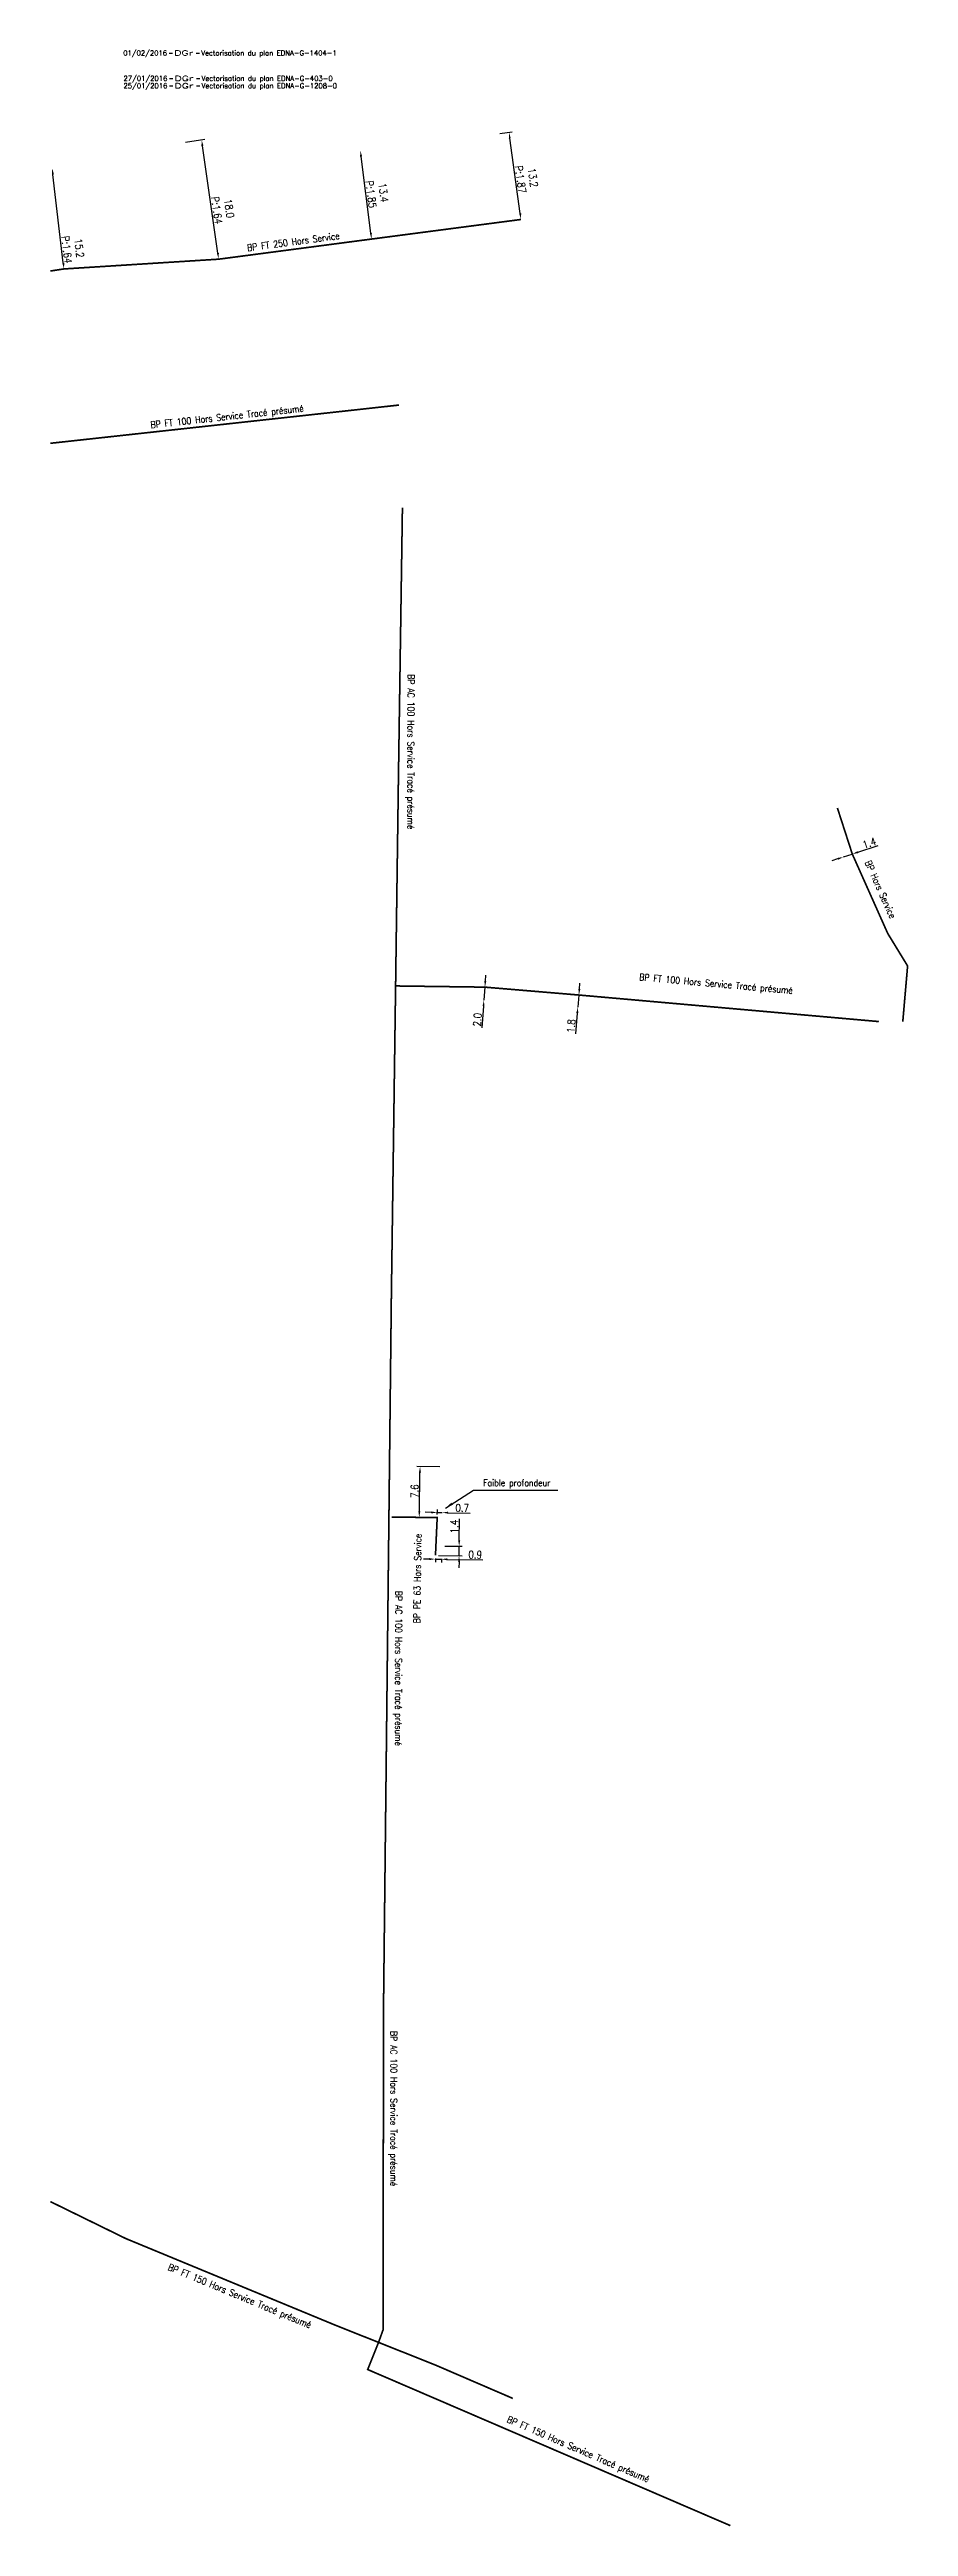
# Model space of a CAD drawing. Header units: millimetres. Extents: x 185000 to 186000, y 128000 to 129005.
# Drawn here: x 184999.9 to 185128.3, y 128395.8 to 128766.3 of the extents above; entities that cross this region are included whole.
import ezdxf
from ezdxf.enums import TextEntityAlignment as Align

# ---------------------------------------------------------------- set-up
doc = ezdxf.new("R2010")
doc.units = ezdxf.units.MM
doc.header["$PDMODE"] = 34
doc.linetypes.add('L_25_FT', pattern=[2000, 1000, 1000])
doc.layers.get('0').update_dxf_attribs({"linetype": 'CONTINUOUS'})
doc.layers.get('DEFPOINTS').update_dxf_attribs({"linetype": 'CONTINUOUS'})
doc.layers.add('L_908', color=5, linetype='CONTINUOUS')
doc.layers.add('L_910', color=7, linetype='CONTINUOUS', plot=False)
doc.styles.get("Standard").update_dxf_attribs({"font": 'romans.shx', "width": 0.85})
doc.linetypes.add('BP_HS', pattern='A,2,-1,["G",Standard,S=0.85,R=0,X=-0.27,Y=-0.4],-1', length=4)
doc.dimstyles.get("Standard").update_dxf_attribs({"dimtxt": 1.5, "dimasz": 1.2, "dimexe": 0.625, "dimexo": 0.625, "dimgap": 0.25, "dimtad": 1, "dimdec": 1, "dimzin": 0, "dimdsep": 46, "dimtxsty": 'Standard', "dimcen": -0.5, "dimadec": 0, "dimazin": 0, "dimtfac": 1, "dimtdec": 1, "dimtmove": 0, "dimatfit": 3, "dimfxl": 0, "dimtolj": 1, "dimtzin": 0, "dimarcsym": 0})

msp = doc.modelspace()

# ---------------------------------------------------------------- texts
at = {"layer": 'L_908', "linetype": 'L_25_FT', "width": 0.85}
for s, rotation, p in [('BP FT 250 Hors Service', 7.4888, (185036.32, 128737.57)), ('BP FT 100 Hors Service Tracé présumé', 6.2603, (185026.44, 128711.26)), ('BP AC 100 Hors Service Tracé présumé', 269.9195, (185053.77, 128661.26)), ('BP Hors Service', 294.0623, (185124.14, 128640.68)), ('BP FT 100 Hors Service Tracé présumé', 354.9333, (185099.52, 128626.42)), ('BP PE 63 Hors Service', 89.1359, (185054.85, 128537.59)), ('BP AC 100 Hors Service Tracé présumé', 269.9195, (185051.93, 128524.15)), ('BP AC 100 Hors Service Tracé présumé', 269.9195, (185051.21, 128458.31)), ('BP FT 150 Hors Service Tracé présumé', 337.5281, (185028.26, 128430.14)), ('BP FT 150 Hors Service Tracé présumé', 336.7094, (185078.87, 128407.23))]:
    msp.add_text(s, height=1, rotation=rotation, dxfattribs=at).set_placement(p, align=Align.MIDDLE)
at = {"layer": 'L_908', "linetype": 'Continuous', "insert": (185064.72, 128551.74), "char_height": 1, "attachment_point": 4}
msp.add_mtext('Faible profondeur', dxfattribs=at)

# ---------------------------------------------------------------- blocks, each defined once
blk = doc.blocks.new('*D30')
at = {"layer": 'DEFPOINTS', "color": 0, "linetype": 'Continuous', "transparency": 16777216}
for p in [(185058.49, 128542.45), (185061.12, 128542.41), (185057.58, 128541.04)]:
    blk.add_point(p, dxfattribs=at)
at = {"layer": 'L_908', "color": 0, "linetype": 'Continuous', "lineweight": -2, "transparency": 16777216}
for p, q in [((185061.13, 128543.31), (185061.17, 128546.5)), ((185058.96, 128542.44), (185061.59, 128542.41)), ((185061.11, 128540.99), (185061.12, 128542.41)), ((185058.05, 128541.03), (185061.58, 128540.98)), ((185061.1, 128540.09), (185061.09, 128539.19))]:
    blk.add_line(p, q, dxfattribs=at)
at = {"layer": 'L_908', "color": 0, "linetype": 'Continuous', "transparency": 16777216}
for points in [[(185060.98, 128543.31), (185061.28, 128543.31), (185061.12, 128542.41)], [(185060.95, 128540.09), (185061.25, 128540.09), (185061.11, 128540.99)]]:
    blk.add_solid(points, dxfattribs=at)
at = {"layer": 'L_908', "color": 0, "linetype": 'Continuous', "transparency": 16777216, "insert": (185060.4, 128545.36), "char_height": 1.125, "attachment_point": 5, "rotation": 89.416}
blk.add_mtext('\\A1;1.4', dxfattribs=at)
blk = doc.blocks.new('*D58')
at = {"layer": 'DEFPOINTS', "color": 0, "linetype": 'Continuous', "transparency": 16777216}
for p in [(185055.28, 128554.33), (185058.69, 128554.28), (185055.15, 128546.74)]:
    blk.add_point(p, dxfattribs=at)
at = {"layer": 'L_908', "color": 0, "linetype": 'Continuous', "lineweight": -2, "transparency": 16777216}
for p, q in [((185058.22, 128554.29), (185054.81, 128554.34)), ((185055.17, 128547.64), (185055.26, 128553.43))]:
    blk.add_line(p, q, dxfattribs=at)
at = {"layer": 'L_908', "color": 0, "linetype": 'Continuous', "transparency": 16777216}
for points in [[(185055.11, 128553.44), (185055.41, 128553.43), (185055.28, 128554.33)], [(185055.02, 128547.64), (185055.32, 128547.63), (185055.15, 128546.74)]]:
    blk.add_solid(points, dxfattribs=at)
at = {"layer": 'L_908', "color": 0, "linetype": 'Continuous', "transparency": 16777216, "insert": (185054.47, 128550.66), "char_height": 1.125, "attachment_point": 5, "rotation": 89.0428}
blk.add_mtext('\\A1;7.6', dxfattribs=at)
blk = doc.blocks.new('*D59')
at = {"layer": 'DEFPOINTS', "color": 0, "linetype": 'Continuous', "transparency": 16777216}
for p in [(185057.58, 128541.04), (185058.47, 128540.48), (185058.48, 128541.03)]:
    blk.add_point(p, dxfattribs=at)
at = {"layer": 'L_908', "color": 0, "linetype": 'Continuous', "lineweight": -2, "transparency": 16777216}
for p, q in [((185056.67, 128540.5), (185055.77, 128540.51)), ((185057.57, 128540.57), (185057.57, 128540.02)), ((185057.57, 128540.49), (185058.47, 128540.48)), ((185058.47, 128540.56), (185058.47, 128540.01)), ((185059.37, 128540.46), (185064.67, 128540.39))]:
    blk.add_line(p, q, dxfattribs=at)
at = {"layer": 'L_908', "color": 0, "linetype": 'Continuous', "transparency": 16777216}
for points in [[(185056.67, 128540.65), (185056.67, 128540.35), (185057.57, 128540.49)], [(185059.37, 128540.61), (185059.37, 128540.31), (185058.47, 128540.48)]]:
    blk.add_solid(points, dxfattribs=at)
at = {"layer": 'L_908', "color": 0, "linetype": 'Continuous', "transparency": 16777216, "insert": (185063.52, 128541.16), "char_height": 1.125, "attachment_point": 5, "rotation": 359.2294}
blk.add_mtext('\\A1;0.9', dxfattribs=at)
blk = doc.blocks.new('*D64')
at = {"layer": 'DEFPOINTS', "color": 0, "linetype": 'Continuous', "transparency": 16777216}
for p in [(185057.84, 128546.71), (185058.58, 128547.45), (185058.58, 128547.45)]:
    blk.add_point(p, dxfattribs=at)
at = {"layer": 'L_908', "color": 0, "linetype": 'Continuous', "lineweight": -2, "transparency": 16777216}
for p, q in [((185056.95, 128547.48), (185056.05, 128547.5)), ((185057.85, 128547.18), (185057.86, 128547.93)), ((185057.85, 128547.47), (185058.58, 128547.45)), ((185059.48, 128547.44), (185062.76, 128547.38))]:
    blk.add_line(p, q, dxfattribs=at)
at = {"layer": 'L_908', "color": 0, "linetype": 'Continuous', "transparency": 16777216}
for points in [[(185056.96, 128547.63), (185056.95, 128547.33), (185057.85, 128547.47)], [(185059.48, 128547.59), (185059.47, 128547.29), (185058.58, 128547.45)]]:
    blk.add_solid(points, dxfattribs=at)
at = {"layer": 'L_908', "color": 0, "linetype": 'Continuous', "transparency": 16777216, "insert": (185061.58, 128548.15), "char_height": 1.125, "attachment_point": 5, "rotation": 359.0428}
blk.add_mtext('\\A1;0.7', dxfattribs=at)
blk = doc.blocks.new('*D65')
at = {"layer": 'DEFPOINTS', "color": 0, "linetype": 'Continuous', "transparency": 16777216}
for p in [(185064.82, 128624.1), (185064.82, 128624.1), (185064.97, 128626.05)]:
    blk.add_point(p, dxfattribs=at)
at = {"layer": 'L_908', "color": 0, "linetype": 'Continuous', "lineweight": -2, "transparency": 16777216}
for p, q in [((185065.04, 128626.94), (185065.1, 128627.84)), ((185064.76, 128623.2), (185064.51, 128619.94)), ((185064.97, 128626.05), (185064.82, 128624.1))]:
    blk.add_line(p, q, dxfattribs=at)
at = {"layer": 'L_908', "color": 0, "linetype": 'Continuous', "transparency": 16777216}
for points in [[(185064.89, 128626.96), (185065.19, 128626.93), (185064.97, 128626.05)], [(185064.61, 128623.22), (185064.9, 128623.19), (185064.82, 128624.1)]]:
    blk.add_solid(points, dxfattribs=at)
at = {"layer": 'L_908', "color": 0, "linetype": 'Continuous', "transparency": 16777216, "insert": (185063.85, 128621.18), "char_height": 1.125, "attachment_point": 5, "rotation": 85.691}
blk.add_mtext('\\A1;2.0', dxfattribs=at)
blk = doc.blocks.new('*D66')
at = {"layer": 'DEFPOINTS', "color": 0, "linetype": 'Continuous', "transparency": 16777216}
for p in [(185079.03, 128624.87), (185078.87, 128623.08), (185078.87, 128623.08)]:
    blk.add_point(p, dxfattribs=at)
at = {"layer": 'L_908', "color": 0, "linetype": 'Continuous', "lineweight": -2, "transparency": 16777216}
for p, q in [((185079.03, 128624.87), (185078.87, 128623.08)), ((185079.1, 128625.77), (185079.18, 128626.67)), ((185078.79, 128622.18), (185078.52, 128619.05))]:
    blk.add_line(p, q, dxfattribs=at)
at = {"layer": 'L_908', "color": 0, "linetype": 'Continuous', "transparency": 16777216}
for points in [[(185078.95, 128625.78), (185079.25, 128625.76), (185079.03, 128624.87)], [(185078.64, 128622.2), (185078.94, 128622.17), (185078.87, 128623.08)]]:
    blk.add_solid(points, dxfattribs=at)
at = {"layer": 'L_908', "color": 0, "linetype": 'Continuous', "transparency": 16777216, "insert": (185077.87, 128620.23), "char_height": 1.125, "attachment_point": 5, "rotation": 85.0601}
blk.add_mtext('\\A1;1.8', dxfattribs=at)
blk = doc.blocks.new('*D67')
at = {"layer": 'DEFPOINTS', "color": 0, "linetype": 'Continuous', "transparency": 16777216}
for p in [(185118.58, 128645.52), (185118.58, 128645.52), (185119.91, 128645.96)]:
    blk.add_point(p, dxfattribs=at)
at = {"layer": 'L_908', "color": 0, "linetype": 'Continuous', "lineweight": -2, "transparency": 16777216}
for p, q in [((185118.58, 128645.52), (185119.91, 128645.96)), ((185120.76, 128646.24), (185123.78, 128647.25)), ((185117.72, 128645.24), (185116.87, 128644.95))]:
    blk.add_line(p, q, dxfattribs=at)
at = {"layer": 'L_908', "color": 0, "linetype": 'Continuous', "transparency": 16777216}
for points in [[(185117.68, 128645.38), (185117.77, 128645.09), (185118.58, 128645.52)], [(185120.71, 128646.39), (185120.81, 128646.1), (185119.91, 128645.96)]]:
    blk.add_solid(points, dxfattribs=at)
at = {"layer": 'L_908', "color": 0, "linetype": 'Continuous', "transparency": 16777216, "insert": (185122.46, 128647.6), "char_height": 1.125, "attachment_point": 5, "rotation": 18.3624}
blk.add_mtext('\\A1;1.4', dxfattribs=at)
blk = doc.blocks.new('*D72')
at = {"layer": 'DEFPOINTS', "color": 0, "linetype": 'Continuous', "transparency": 16777216}
for p in [(185066.74, 128753.67), (185068.57, 128753.92), (185070.38, 128740.88)]:
    blk.add_point(p, dxfattribs=at)
at = {"layer": 'L_908', "color": 0, "linetype": 'Continuous', "lineweight": -2, "transparency": 16777216}
for p, q in [((185067.2, 128753.73), (185069.04, 128753.98)), ((185070.25, 128741.78), (185068.7, 128753.03))]:
    blk.add_line(p, q, dxfattribs=at)
at = {"layer": 'L_908', "color": 0, "linetype": 'Continuous', "transparency": 16777216}
for points in [[(185068.84, 128753.05), (185068.55, 128753.01), (185068.57, 128753.92)], [(185070.4, 128741.8), (185070.1, 128741.76), (185070.38, 128740.88)]]:
    blk.add_solid(points, dxfattribs=at)
at = {"layer": 'L_908', "color": 0, "linetype": 'Continuous', "transparency": 16777216, "insert": (185071.23, 128747.01), "char_height": 1.125, "attachment_point": 5, "rotation": 277.8759}
blk.add_mtext('\\A1;13.2\\PP:1.87', dxfattribs=at)
blk = doc.blocks.new('*D73')
at = {"layer": 'DEFPOINTS', "color": 0, "linetype": 'Continuous', "transparency": 16777216}
for p in [(185046.35, 128751.19), (185046.35, 128751.19), (185048.03, 128737.95)]:
    blk.add_point(p, dxfattribs=at)
at = {"layer": 'L_908', "color": 0, "linetype": 'Continuous', "lineweight": -2, "transparency": 16777216}
blk.add_line((185047.92, 128738.84), (185046.46, 128750.3), dxfattribs=at)
at = {"layer": 'L_908', "color": 0, "linetype": 'Continuous', "transparency": 16777216}
for points in [[(185046.61, 128750.32), (185046.31, 128750.28), (185046.35, 128751.19)], [(185048.07, 128738.86), (185047.77, 128738.82), (185048.03, 128737.95)]]:
    blk.add_solid(points, dxfattribs=at)
at = {"layer": 'L_908', "color": 0, "linetype": 'Continuous', "transparency": 16777216, "insert": (185048.87, 128744.78), "char_height": 1.125, "attachment_point": 5, "rotation": 277.254}
blk.add_mtext('\\A1;13.4\\PP:1.85', dxfattribs=at)
blk = doc.blocks.new('*D74')
at = {"layer": 'DEFPOINTS', "color": 0, "linetype": 'Continuous', "transparency": 16777216}
for p in [(185019.74, 128752.39), (185022.61, 128752.8), (185025.17, 128734.94)]:
    blk.add_point(p, dxfattribs=at)
at = {"layer": 'L_908', "color": 0, "linetype": 'Continuous', "lineweight": -2, "transparency": 16777216}
for p, q in [((185020.21, 128752.46), (185023.08, 128752.87)), ((185025.04, 128735.83), (185022.74, 128751.91))]:
    blk.add_line(p, q, dxfattribs=at)
at = {"layer": 'L_908', "color": 0, "linetype": 'Continuous', "transparency": 16777216}
for points in [[(185022.89, 128751.93), (185022.59, 128751.89), (185022.61, 128752.8)], [(185025.19, 128735.86), (185024.89, 128735.81), (185025.17, 128734.94)]]:
    blk.add_solid(points, dxfattribs=at)
at = {"layer": 'L_908', "color": 0, "linetype": 'Continuous', "transparency": 16777216, "insert": (185025.81, 128742.39), "char_height": 1.125, "attachment_point": 5, "rotation": 278.1439}
blk.add_mtext('\\A1;18.0\\PP:1.64', dxfattribs=at)
blk = doc.blocks.new('*D75')
at = {"layer": 'DEFPOINTS', "color": 0, "linetype": 'Continuous', "transparency": 16777216}
for p in [(185000.28, 128748.53), (185000.28, 128748.53), (185002.03, 128733.48)]:
    blk.add_point(p, dxfattribs=at)
at = {"layer": 'L_908', "color": 0, "linetype": 'Continuous', "lineweight": -2, "transparency": 16777216}
blk.add_line((185001.93, 128734.37), (185000.38, 128747.63), dxfattribs=at)
at = {"layer": 'L_908', "color": 0, "linetype": 'Continuous', "transparency": 16777216}
for points in [[(185000.53, 128747.65), (185000.23, 128747.62), (185000.28, 128748.53)], [(185002.08, 128734.39), (185001.78, 128734.36), (185002.03, 128733.48)]]:
    blk.add_solid(points, dxfattribs=at)
at = {"layer": 'L_908', "color": 0, "linetype": 'Continuous', "transparency": 16777216, "insert": (185003.38, 128736.48), "char_height": 1.125, "attachment_point": 5, "rotation": 276.6554}
blk.add_mtext('\\A1;15.2\\PP:1.64', dxfattribs=at)
blk = doc.blocks.new('GIS_MODF')
at = {"color": 0, "linetype": 'Continuous', "flags": 128}
for points in [[(-2.26, -0.01), (-1.76, -0.01)], [(1.76, -0.01), (2.26, -0.01)]]:
    blk.add_lwpolyline(points, dxfattribs=at)
at = {"color": 0, "linetype": 'Continuous'}
blk.add_attdef('DATE', text='', height=0.75, dxfattribs=at).set_placement((-2.58, -0.39), align=Align.RIGHT)
at = {"color": 0, "linetype": 'Continuous', "width": 3.590909}
blk.add_attdef('USER', text='', height=0.75, dxfattribs=at).set_placement((-1.52, -0.39), (1.31, -0.39), align=Align.FIT)
at = {"color": 0, "linetype": 'Continuous'}
blk.add_attdef('DESC', (2.53, -0.39), '', height=0.75, dxfattribs=at)

# ---------------------------------------------------------------- dimensions: what is measured, and where the dimension line sits
at = {"layer": 'L_908', "linetype": 'Continuous'}
for base, p1, p2, angle, text, picture, middle in [((185022.61, 128752.8), (185025.17, 128734.94), (185019.74, 128752.39), 278.1439, '<>\\PP:1.64', '*D74', (185024.14, 128742.15)), ((185068.57, 128753.92), (185070.38, 128740.88), (185066.74, 128753.67), 277.8759, '<>\\PP:1.87', '*D72', (185069.56, 128746.78)), ((185000.2791, 128748.5273), (185002.035, 128733.4794), (185000.2791, 128748.5273), 276.6554, '<>\\PP:1.64', '*D75', (185001.7079, 128736.2821))]:
    dim = msp.add_linear_dim(base=base, p1=p1, p2=p2, angle=angle, text=text, dimstyle='Standard', override={"dimscale": 0.75, "dimatfit": 0}, dxfattribs=at)
    dim.commit()
    dim.dimension.update_dxf_attribs({"geometry": picture, "text_midpoint": middle, "dimtype": 160})
dim = msp.add_linear_dim(base=(185046.3487, 128751.1926), p1=(185048.0344, 128737.9495), p2=(185046.3487, 128751.1926), angle=277.254, text='<>\\PP:1.85', dimstyle='Standard', override={"dimscale": 0.75, "dimatfit": 0}, dxfattribs=at)
dim.commit()
dim.dimension.update_dxf_attribs({"geometry": '*D73', "text_midpoint": (185048.8655, 128744.7841)})
for base, p1, p2, angle, override, picture, middle in [((185118.58, 128645.52), (185119.91, 128645.96), (185118.58, 128645.52), 18.3624, {"dimscale": 0.75, "dimatfit": 0}, '*D67', (185122.7, 128646.89)), ((185064.82, 128624.1), (185064.97, 128626.05), (185064.82, 128624.1), 85.691, {"dimscale": 0.75, "dimlfac": 1, "dimlunit": 2, "dimatfit": 0}, '*D65', (185064.6, 128621.12)), ((185078.87, 128623.08), (185079.03, 128624.87), (185078.87, 128623.08), 85.0601, {"dimscale": 0.75, "dimlfac": 1, "dimlunit": 2, "dimatfit": 0}, '*D66', (185078.62, 128620.17)), ((185055.28, 128554.33), (185055.15, 128546.74), (185058.69, 128554.28), 269.0428, {"dimscale": 0.75, "dimatfit": 0}, '*D58', (185055.22, 128550.65)), ((185058.58, 128547.45), (185057.84, 128546.71), (185058.58, 128547.45), 179.0428, {"dimscale": 0.75}, '*D64', (185061.57, 128547.4)), ((185061.12, 128542.41), (185057.58, 128541.04), (185058.49, 128542.45), 269.416, {"dimscale": 0.75}, '*D30', (185061.15, 128545.36)), ((185058.47, 128540.48), (185057.58, 128541.04), (185058.48, 128541.03), 179.2294, {"dimscale": 0.75, "dimatfit": 0}, '*D59', (185063.51, 128540.41))]:
    dim = msp.add_linear_dim(base=base, p1=p1, p2=p2, angle=angle, dimstyle='Standard', override=override, dxfattribs=at)
    dim.commit()
    dim.dimension.update_dxf_attribs({"geometry": picture, "text_midpoint": middle, "dimtype": 160})

# ---------------------------------------------------------------- linework, layer by layer
at = {"layer": 'L_908', "linetype": 'BP_HS', "const_width": 0.25}
for points in [[(185070.38, 128740.88), (185048.03, 128737.95), (185025.17, 128734.94), (185002.03, 128733.48), (185000, 128733.17)], [(185000, 128707.4), (185044.53, 128712.28), (185052.13, 128713.12)], [(185049.07, 128423.33), (185049.75, 128425.22), (185049.81, 128473.28), (185050.98, 128579.35), (185051.62, 128626.23), (185052.04, 128657.16), (185052.64, 128697.76)], [(185127.46, 128620.9), (185128.18, 128629.22), (185125.21, 128634.08), (185119.91, 128645.96), (185117.68, 128652.85)], [(185123.88, 128620.9), (185079.03, 128624.87), (185064.97, 128626.05), (185051.62, 128626.23)], [(185051.05, 128546.77), (185055.15, 128546.74), (185057.84, 128546.71), (185057.58, 128541.04)], [(185000, 128444.39), (185011.28, 128438.86), (185042.62, 128425.9), (185049.07, 128423.33), (185057.53, 128419.96), (185069.15, 128414.95)], [(185101.68, 128395.92), (185047.45, 128419.27), (185049.07, 128423.33)]]:
    msp.add_lwpolyline(points, dxfattribs=at)

# ---------------------------------------------------------------- block references
at = {"layer": 'L_910'}
ref = msp.add_blockref('GIS_MODF', (185020.03, 128765.79), dxfattribs=at)
ref.add_attrib('DATE', '01/02/2016', dxfattribs={"layer": '0', "color": 0, "linetype": 'Continuous', "height": 0.75}).set_placement((185017.45, 128765.41), align=Align.RIGHT)
ref.add_attrib('USER', 'DGr', dxfattribs={"layer": '0', "color": 0, "linetype": 'Continuous', "height": 0.75, "width": 1.462963}).set_placement((185018.52, 128765.41), (185021.34, 128765.41), align=Align.FIT)
ref.add_attrib('DESC', 'Vectorisation du plan EDNA-G-1404-1', (185022.56, 128765.41), dxfattribs={"layer": '0', "color": 0, "linetype": 'Continuous', "height": 0.75})
ref = msp.add_blockref('GIS_MODF', (185020.07, 128761.99), dxfattribs=at)
ref.add_attrib('DATE', '27/01/2016', dxfattribs={"layer": '0', "color": 0, "linetype": 'Continuous', "height": 0.75}).set_placement((185017.49, 128761.6), align=Align.RIGHT)
ref.add_attrib('USER', 'DGr', dxfattribs={"layer": '0', "color": 0, "linetype": 'Continuous', "height": 0.75, "width": 1.462963}).set_placement((185018.56, 128761.6), (185021.38, 128761.6), align=Align.FIT)
ref.add_attrib('DESC', 'Vectorisation du plan EDNA-G-403-0', (185022.6, 128761.6), dxfattribs={"layer": '0', "color": 0, "linetype": 'Continuous', "height": 0.75})
ref = msp.add_blockref('GIS_MODF', (185020.07, 128760.89), dxfattribs=at)
ref.add_attrib('DATE', '25/01/2016', dxfattribs={"layer": '0', "color": 0, "linetype": 'Continuous', "height": 0.75}).set_placement((185017.49, 128760.5), align=Align.RIGHT)
ref.add_attrib('USER', 'DGr', dxfattribs={"layer": '0', "color": 0, "linetype": 'Continuous', "height": 0.75, "width": 1.462963}).set_placement((185018.56, 128760.5), (185021.38, 128760.5), align=Align.FIT)
ref.add_attrib('DESC', 'Vectorisation du plan EDNA-G-1208-0', (185022.6, 128760.5), dxfattribs={"layer": '0', "color": 0, "linetype": 'Continuous', "height": 0.75})

msp.set_redraw_order([(e.dxf.handle, doc.entitydb.next_handle()) for e in msp.query("TEXT MTEXT ATTDEF DIMENSION ARC_DIMENSION")])  # texts and dimensions are drawn at this point

# ---------------------------------------------------------------- leaders
at = {"layer": 'L_908', "linetype": 'Continuous', "annotation_type": 0, "has_hookline": 1, "hookline_direction": 0, "text_width": 11.17}
msp.add_leader([(185059.07, 128548.13), (185063.27, 128550.82), (185064.47, 128550.82)], dimstyle='Standard', dxfattribs=at)

doc.saveas('drawing.dxf')
